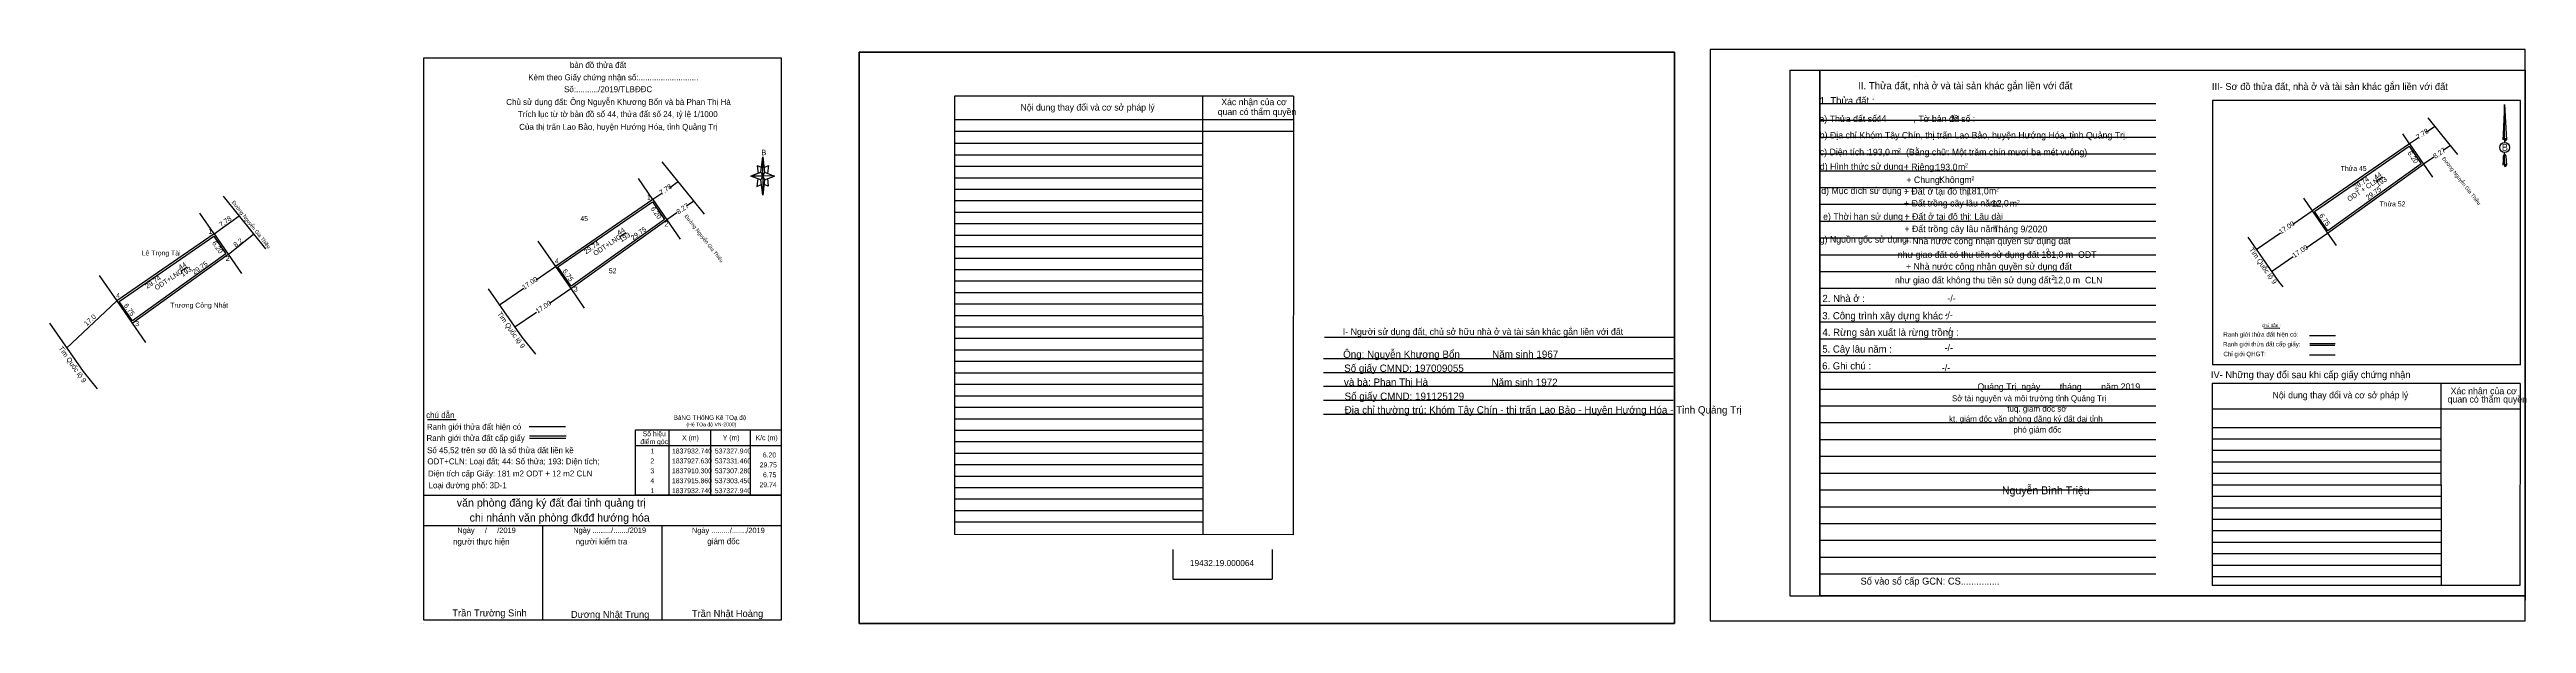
# Model space of a CAD drawing. Extents: x 317 to 537910, y -7 to 1837979.
# Drawn here: x 537287 to 537910, y 1837835 to 1837979 of the extents above.
import ezdxf

# ---------------------------------------------------------------- set-up
doc = ezdxf.new("R2010")
doc.units = 0
for name, color, linetype in [('Level 1', 7, 'Continuous'), ('Level 10', 7, 'Continuous'), ('Level 13', 7, 'Continuous'), ('Level 17', 7, 'Continuous'), ('Level 18', 7, 'Continuous'), ('Level 2', 7, 'Continuous'), ('Level 28', 7, 'Continuous'), ('Level 3', 7, 'Continuous'), ('Level 5', 7, 'Continuous'), ('Level 50', 7, 'Continuous'), ('Level 55', 7, 'Continuous'), ('Level 6', 7, 'Continuous'), ('Level 63', 7, 'Continuous')]:
    doc.layers.add(name, color=color, linetype=linetype)

msp = doc.modelspace()

# ---------------------------------------------------------------- linework, layer by layer
at = {"layer": 'Level 1'}
for p, q in [((537490.35, 1837978.56), (537695.55, 1837978.56)), ((537490.35, 1837834.56), (537490.35, 1837978.56)), ((537695.55, 1837978.56), (537695.55, 1837834.56)), ((537724.6, 1837974.06), (537909.7, 1837974.06)), ((537724.6, 1837974.06), (537724.6, 1837841.56)), ((537732.1, 1837974.06), (537732.1, 1837841.56)), ((537732.1, 1837974.06), (537732.1, 1837841.56)), ((537909.7, 1837974.06), (537909.7, 1837840.44)), ((537732.18, 1837965.64), (537816.72, 1837965.64)), ((537732.18, 1837961.42), (537816.72, 1837961.42)), ((537732.18, 1837957.18), (537816.72, 1837957.18)), ((537732.18, 1837952.94), (537816.72, 1837952.94)), ((537732.18, 1837948.7), (537816.72, 1837948.7)), ((537732.18, 1837944.46), (537816.72, 1837944.46)), ((537732.18, 1837940.24), (537816.72, 1837940.24)), ((537732.18, 1837936), (537816.72, 1837936)), ((537732.18, 1837931.76), (537816.72, 1837931.76)), ((537732.18, 1837927.52), (537816.72, 1837927.52)), ((537732.18, 1837923.3), (537816.72, 1837923.3)), ((537732.18, 1837919.06), (537816.72, 1837919.06)), ((537732.18, 1837914.82), (537816.72, 1837914.82)), ((537607.48, 1837906.74), (537695.54, 1837906.74)), ((537732.18, 1837910.58), (537816.72, 1837910.58)), ((537732.18, 1837906.34), (537816.72, 1837906.34)), ((537607.19, 1837901.34), (537695.24, 1837901.34)), ((537732.18, 1837902.12), (537816.72, 1837902.12)), ((537607.19, 1837897.84), (537695.24, 1837897.84)), ((537607.19, 1837894.34), (537695.24, 1837894.34)), ((537732.18, 1837897.88), (537816.72, 1837897.88)), ((537732.18, 1837893.64), (537816.72, 1837893.64)), ((537607.19, 1837890.84), (537695.24, 1837890.84)), ((537607.19, 1837887.34), (537695.24, 1837887.34)), ((537732.18, 1837889.42), (537816.72, 1837889.42)), ((537732.18, 1837885.18), (537816.72, 1837885.18)), ((537732.18, 1837880.92), (537816.72, 1837880.92)), ((537732.18, 1837876.7), (537816.72, 1837876.7)), ((537732.18, 1837872.48), (537816.72, 1837872.48)), ((537732.18, 1837868.22), (537816.72, 1837868.22)), ((537732.18, 1837863.98), (537816.72, 1837863.98)), ((537732.18, 1837859.76), (537816.72, 1837859.76)), ((537732.18, 1837855.52), (537816.72, 1837855.52)), ((537569.26, 1837853.2), (537569.26, 1837845.7)), ((537594.24, 1837853.2), (537594.24, 1837845.7)), ((537732.18, 1837851.28), (537816.72, 1837851.28)), ((537569.26, 1837845.7), (537594.24, 1837845.7)), ((537732.18, 1837847.04), (537816.72, 1837847.04)), ((537724.6, 1837841.56), (537909.7, 1837841.56)), ((537695.55, 1837834.56), (537490.35, 1837834.56))]:
    msp.add_line(p, q, dxfattribs=at)
for points in [[(537704.5, 1837835.26), (537909.7, 1837835.26), (537909.7, 1837979.26), (537704.5, 1837979.26)], [(537490.35, 1837834.56), (537695.55, 1837834.56), (537695.55, 1837978.56), (537490.35, 1837978.56)], [(537490.35, 1837834.56), (537695.55, 1837834.56), (537695.55, 1837978.56), (537490.35, 1837978.56)], [(537438.26, 1837940.87), (537441.33, 1837936.42), (537417.8, 1837919.55), (537414.43, 1837924.45)], [(537327.84, 1837932.18), (537330.91, 1837927.73), (537307.38, 1837910.86), (537304.01, 1837915.76)]]:
    msp.add_lwpolyline(points, close=True, dxfattribs=at)
for points in [[(537732.1, 1837974.06), (537909.7, 1837974.06)], [(537732.1, 1837841.56), (537732.1, 1837974.06)], [(537909.7, 1837974.06), (537909.7, 1837841.56)], [(537909.7, 1837841.56), (537732.1, 1837841.56)]]:
    msp.add_lwpolyline(points, dxfattribs=at)
at = {"layer": 'Level 10'}
for p, q in [((537890.46, 1837955.57), (537885.29, 1837962.01)), ((537880.58, 1837955.43), (537856.09, 1837938.55)), ((537880.58, 1837955.43), (537878.86, 1837957.96)), ((537882.84, 1837956.99), (537880.58, 1837955.43)), ((537880.58, 1837955.43), (537884.1, 1837950.32)), ((537887.01, 1837959.86), (537884.89, 1837958.4)), ((537890.91, 1837955.02), (537889.09, 1837953.77)), ((537892.73, 1837952.79), (537890.46, 1837955.57)), ((537859.92, 1837932.99), (537884.1, 1837950.32)), ((537886.66, 1837952.09), (537884.1, 1837950.32)), ((537884.1, 1837950.32), (537886.37, 1837947.03)), ((537851.23, 1837935.2), (537856.09, 1837938.55)), ((537853.86, 1837941.75), (537856.09, 1837938.55)), ((537856.09, 1837938.55), (537859.92, 1837932.99)), ((537839.85, 1837931.95), (537847.62, 1837920.77)), ((537842, 1837928.85), (537848.11, 1837933.05)), ((537854.56, 1837929.29), (537859.92, 1837932.99)), ((537859.92, 1837932.99), (537862.08, 1837929.85)), ((537845.86, 1837923.3), (537851.31, 1837927.06)), ((537847.62, 1837920.77), (537848.67, 1837919.46))]:
    msp.add_line(p, q, dxfattribs=at)
msp.add_lwpolyline([(537880.48, 1837954.87), (537883.55, 1837950.42), (537860.02, 1837933.55), (537856.65, 1837938.45)], close=True, dxfattribs=at)
msp.add_lwpolyline([(537872.19, 1837946.02), (537873.8, 1837947.12)], dxfattribs=at)
at = {"layer": 'Level 13'}
for points in [[(537429.97, 1837932.02), (537431.58, 1837933.12)], [(537319.55, 1837923.33), (537321.16, 1837924.43)]]:
    msp.add_lwpolyline(points, dxfattribs=at)
at = {"layer": 'Level 17'}
msp.add_line((537381.63, 1837885.95), (537388.87, 1837885.95), dxfattribs=at)
at = {"layer": 'Level 18'}
for p, q in [((537904.51, 1837965.36), (537904.13, 1837957.9)), ((537904.51, 1837965.36), (537904.98, 1837956.5)), ((537904.51, 1837965.36), (537904.98, 1837956.5)), ((537904.51, 1837956.8), (537904.51, 1837965.36)), ((537904.51, 1837965.36), (537904.98, 1837956.5)), ((537904.13, 1837957.9), (537904.06, 1837956.52)), ((537904.51, 1837956.8), (537904.51, 1837956.46)), ((537904.51, 1837956.46), (537904.51, 1837956.2)), ((537904.51, 1837956.2), (537904.51, 1837955.86)), ((537904.51, 1837956.2), (537904.51, 1837955.86)), ((537904.51, 1837956.2), (537904.51, 1837955.86)), ((537904.98, 1837956.5), (537904.98, 1837956.52)), ((537904.13, 1837951.46), (537904.06, 1837950.1)), ((537904.18, 1837952.4), (537904.13, 1837951.46)), ((537904.51, 1837952.9), (537904.18, 1837952.4)), ((537904.51, 1837952.9), (537904.51, 1837953.3)), ((537904.51, 1837952.9), (537904.51, 1837953.3)), ((537904.51, 1837952.9), (537904.51, 1837953.3)), ((537904.51, 1837952.9), (537904.86, 1837952.4)), ((537904.51, 1837952.9), (537904.86, 1837952.4)), ((537904.51, 1837952.9), (537904.86, 1837952.4)), ((537904.51, 1837950.4), (537904.51, 1837952.9)), ((537904.51, 1837950.4), (537904.51, 1837950.06)), ((537904.51, 1837950.06), (537904.51, 1837949.8)), ((537904.86, 1837952.4), (537904.98, 1837950.1)), ((537904.86, 1837952.4), (537904.98, 1837950.1)), ((537904.86, 1837952.4), (537904.98, 1837950.1)), ((537904.98, 1837950.1), (537904.98, 1837950.1))]:
    msp.add_line(p, q, dxfattribs=at)
msp.add_ellipse((537904.53, 1837954.54), major_axis=(0, 1.26), ratio=0.983453, dxfattribs=at)
for centre, start_param, end_param in [((537904.53, 1837956.48), 1.570796, 3.074452), ((537904.53, 1837956.48), 0.067141, 1.570796), ((537904.53, 1837956.48), 4.712389, 6.283185), ((537904.53, 1837950.06), 2.491069, 3.074278), ((537904.53, 1837950.06), 1.570796, 2.491069), ((537904.53, 1837950.06), 0.067141, 1.570796), ((537904.53, 1837950.06), 4.712389, 6.283185)]:
    msp.add_ellipse(centre, major_axis=(0.454, 0), ratio=0.655448, start_param=start_param, end_param=end_param, dxfattribs=at)
at = {"layer": 'Level 2'}
for p, q in [((537599.62, 1837967.52), (537514.35, 1837967.52)), ((537514.35, 1837967.52), (537514.35, 1837857)), ((537576.78, 1837967.52), (537576.81, 1837856.92)), ((537599.62, 1837967.52), (537599.57, 1837856.88)), ((537599.62, 1837961.48), (537514.46, 1837961.48)), ((537576.78, 1837955.52), (537514.34, 1837955.52)), ((537599.62, 1837958.6), (537514.46, 1837958.6)), ((537576.78, 1837952.64), (537514.34, 1837952.64)), ((537576.78, 1837952.64), (537514.35, 1837952.64)), ((537576.78, 1837949.74), (537514.35, 1837949.74)), ((537576.78, 1837946.84), (537514.35, 1837946.84)), ((537576.78, 1837943.96), (537514.35, 1837943.96)), ((537576.78, 1837941.06), (537514.35, 1837941.06)), ((537576.78, 1837938.18), (537514.35, 1837938.18)), ((537576.79, 1837935.28), (537514.35, 1837935.28)), ((537576.79, 1837932.38), (537514.35, 1837932.38)), ((537576.79, 1837929.5), (537514.35, 1837929.5)), ((537576.8, 1837926.6), (537514.35, 1837926.6)), ((537576.8, 1837923.7), (537514.35, 1837923.7)), ((537576.8, 1837920.82), (537514.35, 1837920.82)), ((537576.8, 1837917.92), (537514.35, 1837917.92)), ((537576.8, 1837915.04), (537514.35, 1837915.04)), ((537576.8, 1837912.14), (537514.35, 1837912.14)), ((537576.8, 1837909.24), (537514.35, 1837909.24)), ((537576.8, 1837906.36), (537514.35, 1837906.36)), ((537576.8, 1837903.46), (537514.35, 1837903.46)), ((537576.8, 1837900.56), (537514.35, 1837900.56)), ((537576.8, 1837897.68), (537514.35, 1837897.68)), ((537576.81, 1837894.78), (537514.35, 1837894.78)), ((537576.81, 1837891.88), (537514.35, 1837891.88)), ((537576.81, 1837889), (537514.35, 1837889)), ((537576.81, 1837886.1), (537514.35, 1837886.1)), ((537576.82, 1837883.22), (537514.35, 1837883.22)), ((537576.82, 1837880.32), (537514.35, 1837880.32)), ((537888.48, 1837881.02), (537830.9, 1837881.02)), ((537576.82, 1837877.42), (537514.35, 1837877.42)), ((537576.82, 1837874.54), (537514.35, 1837874.54)), ((537888.48, 1837878.12), (537830.9, 1837878.12)), ((537888.48, 1837875.22), (537830.9, 1837875.22)), ((537576.82, 1837871.64), (537514.35, 1837871.64)), ((537576.82, 1837868.74), (537514.35, 1837868.74)), ((537888.48, 1837872.34), (537830.9, 1837872.34)), ((537888.49, 1837869.44), (537830.9, 1837869.44)), ((537576.82, 1837865.86), (537514.35, 1837865.86)), ((537576.82, 1837862.96), (537514.35, 1837862.96)), ((537888.5, 1837866.56), (537830.9, 1837866.56)), ((537888.5, 1837863.66), (537830.9, 1837863.66)), ((537576.82, 1837860.08), (537514.35, 1837860.08)), ((537599.57, 1837856.88), (537514.35, 1837857)), ((537888.5, 1837860.76), (537830.9, 1837860.76)), ((537888.5, 1837857.88), (537830.9, 1837857.88)), ((537888.51, 1837854.98), (537830.9, 1837854.98)), ((537888.51, 1837852.08), (537830.9, 1837852.08)), ((537888.52, 1837849.2), (537830.9, 1837849.2)), ((537888.52, 1837846.3), (537830.9, 1837846.3))]:
    msp.add_line(p, q, dxfattribs=at)
at = {"layer": 'Level 28'}
for p, q in [((537867.44, 1837970.7), (537867.44, 1837970.7)), ((537908.5, 1837966.38), (537830.97, 1837966.38)), ((537830.97, 1837966.38), (537830.97, 1837899.74)), ((537908.5, 1837899.74), (537908.5, 1837966.38)), ((537908.5, 1837899.74), (537830.97, 1837899.74)), ((537908.42, 1837895.04), (537830.9, 1837895.04)), ((537830.9, 1837895.04), (537830.9, 1837844.16)), ((537888.48, 1837895.04), (537888.52, 1837844.16)), ((537908.42, 1837895.04), (537908.38, 1837844.16)), ((537908.41, 1837888.58), (537830.9, 1837888.58)), ((537888.47, 1837883.9), (537830.9, 1837883.9)), ((537908.38, 1837844.16), (537830.9, 1837844.16))]:
    msp.add_line(p, q, dxfattribs=at)
at = {"layer": 'Level 3'}
for p, q in [((537448.24, 1837941.57), (537440.71, 1837950.94)), ((537337.82, 1837932.88), (537330.29, 1837942.25)), ((537438.36, 1837941.43), (537434.79, 1837946.7)), ((537440.62, 1837942.99), (537438.36, 1837941.43)), ((537444.79, 1837945.86), (537442.67, 1837944.4)), ((537327.94, 1837932.74), (537324.37, 1837938.01)), ((537438.36, 1837941.43), (537413.87, 1837924.55)), ((537417.7, 1837918.99), (537441.88, 1837936.32)), ((537438.36, 1837941.43), (537441.88, 1837936.32)), ((537444.44, 1837938.09), (537441.88, 1837936.32)), ((537441.88, 1837936.32), (537445.22, 1837931.47)), ((537448.69, 1837941.02), (537446.87, 1837939.77)), ((537451.38, 1837937.72), (537448.24, 1837941.57)), ((537327.94, 1837932.74), (537303.45, 1837915.86)), ((537327.94, 1837932.74), (537331.46, 1837927.63)), ((537340.96, 1837929.03), (537337.82, 1837932.88)), ((537409.4, 1837930.96), (537413.87, 1837924.55)), ((537307.28, 1837910.3), (537331.46, 1837927.63)), ((537331.46, 1837927.63), (537334.8, 1837922.78)), ((537409.01, 1837921.2), (537413.87, 1837924.55)), ((537298.98, 1837922.27), (537303.45, 1837915.86)), ((537399.78, 1837914.85), (537405.89, 1837919.05)), ((537412.34, 1837915.29), (537417.7, 1837918.99)), ((537417.7, 1837918.99), (537421.1, 1837914.05)), ((537300.54, 1837913.13), (537290.8, 1837903.99)), ((537303.45, 1837915.86), (537300.54, 1837913.13)), ((537403.64, 1837909.3), (537409.09, 1837913.06)), ((537307.28, 1837910.3), (537310.68, 1837905.36))]:
    msp.add_line(p, q, dxfattribs=at)
at = {"layer": 'Level 5'}
for p, q in [((537756.32, 1837972.36), (537756.32, 1837972.36)), ((537465.58, 1837948.32), (537463.08, 1837947.32)), ((537463.08, 1837947.32), (537465.58, 1837948.32)), ((537465.78, 1837949.52), (537464.68, 1837949.92)), ((537464.68, 1837949.92), (537464.88, 1837948.02)), ((537465.58, 1837948.32), (537466.08, 1837952.22)), ((537466.08, 1837947.32), (537465.58, 1837948.32)), ((537465.58, 1837948.32), (537466.48, 1837946.42)), ((537466.38, 1837949.52), (537467.48, 1837950.02)), ((537466.48, 1837948.32), (537468.98, 1837947.32)), ((537467.48, 1837950.02), (537467.28, 1837948.02)), ((537465.58, 1837946.42), (537463.08, 1837947.32)), ((537466.08, 1837947.32), (537463.08, 1837947.32)), ((537464.78, 1837946.72), (537464.58, 1837944.72)), ((537464.58, 1837944.72), (537465.68, 1837945.22)), ((537468.98, 1837947.32), (537466.08, 1837947.42)), ((537466.08, 1837947.42), (537466.08, 1837947.32)), ((537466.08, 1837947.32), (537466.48, 1837946.42)), ((537466.48, 1837946.42), (537466.08, 1837942.52)), ((537467.38, 1837944.82), (537466.38, 1837945.22)), ((537466.48, 1837946.42), (537468.98, 1837947.32)), ((537466.48, 1837946.42), (537468.98, 1837947.32)), ((537467.28, 1837946.72), (537467.38, 1837944.82)), ((537380.71, 1837866.88), (537470.71, 1837866.88)), ((537380.71, 1837859.28), (537470.51, 1837859.28)), ((537380.71, 1837859.28), (537470.51, 1837859.28)), ((537380.71, 1837859.28), (537470.51, 1837859.28)), ((537380.71, 1837835.38), (537380.71, 1837859.28)), ((537410.71, 1837835.38), (537410.71, 1837859.28)), ((537440.71, 1837835.38), (537440.71, 1837859.28)), ((537380.24, 1837834.61), (537380.24, 1837834.61)), ((537380.24, 1837834.61), (537380.24, 1837834.61)), ((537380.24, 1837834.61), (537380.24, 1837834.61)), ((537380.64, 1837834.54), (537380.64, 1837834.54)), ((537380.64, 1837834.54), (537380.64, 1837834.54)), ((537380.64, 1837834.54), (537380.64, 1837834.54)), ((537470.71, 1837835.38), (537380.71, 1837835.38))]:
    msp.add_line(p, q, dxfattribs=at)
for points in [[(537380.71, 1837977.18), (537470.71, 1837977.18), (537470.71, 1837835.38), (537380.71, 1837835.38)], [(537466.08, 1837952.22), (537466.48, 1837948.32), (537466.08, 1837947.32)], [(537466.08, 1837947.32), (537466.08, 1837942.52), (537465.58, 1837946.42)]]:
    msp.add_lwpolyline(points, close=True, dxfattribs=at)
at = {"layer": 'Level 50'}
for p, q in [((537327.94, 1837932.74), (537334.26, 1837937.3)), ((537331.48, 1837927.61), (537337.93, 1837932.75)), ((537413.87, 1837924.55), (537417.7, 1837918.99)), ((537396.93, 1837918.95), (537405.4, 1837906.77)), ((537303.45, 1837915.86), (537307.28, 1837910.3)), ((537286.51, 1837910.26), (537294.98, 1837898.08)), ((537405.4, 1837906.77), (537408.88, 1837902.43)), ((537294.98, 1837898.08), (537298.46, 1837893.74))]:
    msp.add_line(p, q, dxfattribs=at)
at = {"layer": 'Level 55'}
for p, q in [((537843.88, 1837909.06), (537847.95, 1837909.04)), ((537855.44, 1837907.18), (537861.94, 1837907.18)), ((537855.48, 1837905.14), (537861.88, 1837905.14)), ((537855.5, 1837904.7), (537861.74, 1837904.7)), ((537855.5, 1837904.7), (537861.74, 1837904.7)), ((537855.4, 1837902.32), (537861.9, 1837902.32))]:
    msp.add_line(p, q, dxfattribs=at)
at = {"layer": 'Level 6'}
for p, q in [((537407.23, 1837884.21), (537416.37, 1837884.21)), ((537407.37, 1837881.9), (537416.57, 1837881.9)), ((537407.37, 1837881.28), (537416.51, 1837881.28)), ((537472.61, 1837834.88), (537472.61, 1837834.88)), ((537472.61, 1837834.88), (537472.61, 1837834.88)), ((537472.61, 1837834.88), (537472.61, 1837834.88))]:
    msp.add_line(p, q, dxfattribs=at)
at = {"layer": 'Level 63'}
for p, q in [((537442.41, 1837883.38), (537442.41, 1837866.88)), ((537452.91, 1837883.38), (537452.91, 1837866.88)), ((537462.91, 1837883.38), (537462.91, 1837866.88)), ((537434.01, 1837879.38), (537470.71, 1837879.38))]:
    msp.add_line(p, q, dxfattribs=at)
msp.add_lwpolyline([(537434.01, 1837883.38), (537470.71, 1837883.38), (537470.71, 1837866.88), (537434.01, 1837866.88)], close=True, dxfattribs=at)

# ---------------------------------------------------------------- texts
at = {"layer": 'Level 1'}
for s, height, p in [('BảNG THốNG Kê TOạ độ ', 1.15, (537443.63, 1837885.88)), ('(Hệ TOạ độ VN-2000)', 0.93, (537446.83, 1837884.26))]:
    msp.add_text(s, height=height, dxfattribs=at).set_placement(p)
at = {"layer": 'Level 10'}
for s, height, rotation, p in [('7.78', 1.25, 34.57698, (537882.77, 1837956.51)), ('8.27', 1.25, 34.57698, (537887.06, 1837951.67)), ('44', 1.25, 33.91743, (537872.13, 1837946.35)), ('6.20', 1.25, 304.56084, (537879.99, 1837953.12)), ('Đường Nguyễn Gia Thiều ', 0.94, 308.06925, (537888.7, 1837951.71)), ('ODT + CLN', 1.25, 33.91743, (537865.42, 1837940.88)), ('29.74', 1.25, 34.57698, (537866.99, 1837943.83)), ('29.75', 1.25, 35.62947, (537870.13, 1837941.28)), ('193', 1.25, 33.91743, (537872.67, 1837944.62)), ('17.00', 1.25, 33.64823, (537848.2, 1837932.65)), ('6.75', 1.25, 304.56097, (537857.78, 1837937.38)), ('Tim Quốc lộ 9', 1.25, 304.81484, (537840.14, 1837928.8)), ('17.00', 1.25, 33.64823, (537851.59, 1837926.66))]:
    msp.add_text(s, height=height, rotation=rotation, dxfattribs=at).set_placement(p)
for s, p in [('Thửa 45', (537863.26, 1837948.64)), ('Thửa 52', (537873.03, 1837939.69))]:
    msp.add_text(s, height=1.25, dxfattribs=at).set_placement(p)
at = {"layer": 'Level 13'}
for s, p in [('ODT+LNC ', (537423.88, 1837927.18)), ('44', (537429.91, 1837932.35)), ('193', (537430.45, 1837930.62)), ('ODT+LNC ', (537313.46, 1837918.5)), ('44', (537319.49, 1837923.67)), ('193', (537320.03, 1837921.94))]:
    msp.add_text(s, height=1.25, rotation=33.91743, dxfattribs=at).set_placement(p)
at = {"layer": 'Level 18'}
for s, height, p in [('1. Thửa đất :', 1.8002, (537732.1, 1837965.46)), ('II. Thửa đất, nhà ở và tài sản khác gắn liền với đất', 1.8002, (537741.82, 1837969.24)), ('a) Thửa đất số:              , Tờ bản đồ số : ', 1.6502, (537732.04, 1837960.96)), ('44', 1.65, (537746.43, 1837961)), ('24', 1.65, (537764.89, 1837960.96)), ('c) Diện tích :                                                   ', 1.6502, (537732.12, 1837952.6)), ('b) Địa chỉ : ', 1.6502, (537732.1, 1837956.84)), (' Khóm Tây Chín, thị trấn Lao Bảo, huyện Hướng Hóa, tỉnh Quảng Trị.', 1.65, (537741.51, 1837956.82)), ('2', 1, (537751.82, 1837953.36)), ('(Bằng chữ: Một trăm chín mươi ba mét vuông)', 1.65, (537753.84, 1837952.56)), ('B', 1.73, (537903.82, 1837953.72)), ('d) Hình thức sử dụng :', 1.65, (537732.14, 1837948.92)), ('193,0', 1.65, (537744.26, 1837952.56)), (' m', 1.65, (537749.59, 1837952.64)), ('+ Riêng: ', 1.65, (537753.25, 1837948.82)), ('193,0', 1.65, (537761.26, 1837948.79)), (' m', 1.65, (537766.31, 1837948.84)), ('2', 1, (537768.69, 1837949.56)), ('đ) Mục đích sử dụng :', 1.65, (537732.5, 1837942.84)), ('+ Đất ở tại đô thị: ', 1.65, (537753.29, 1837942.69)), ('       + Chung:', 1.65, (537749.63, 1837945.58)), (' Không', 1.65, (537761.55, 1837945.6)), (' m', 1.65, (537767.91, 1837945.58)), ('181,0', 1.65, (537769.14, 1837942.73)), ('2', 1, (537770.29, 1837946.3)), (' m', 1.65, (537774.1, 1837942.78)), ('2', 1, (537776.48, 1837943.5)), ('e) Thời hạn sử dụng :', 1.65, (537732.96, 1837936.34)), ('+ Đất trồng cây lâu năm: ', 1.65, (537753.34, 1837939.68)), ('+ Đất ở tại đô thị: Lâu dài', 1.65, (537753.45, 1837936.32)), ('12,0', 1.65, (537775.41, 1837939.67)), (' m', 1.65, (537779.34, 1837939.6)), ('2', 1, (537781.72, 1837940.32)), ('g) Nguồn gốc sử dụng :', 1.6502, (537732.11, 1837930.56)), ('+ Đất trồng cây lâu năm: ', 1.65, (537753.43, 1837933.21)), ('+ Nhà nước công nhận quyền sử dụng đất ', 1.65, (537753.5, 1837930.18)), ('Tháng 9/2020', 1.65, (537775.79, 1837933.17)), ('như giao đất có thu tiền sử dụng đất 181,0 m  ODT', 1.65, (537751.74, 1837926.73)), ('+ Nhà nước công nhận quyền sử dụng đất ', 1.65, (537753.82, 1837923.74)), ('2', 1.2, (537789, 1837927.86)), ('2. Nhà ở :', 1.8, (537732.8, 1837915.6)), ('như giao đất không thu tiền sử dụng đất 12,0 m  CLN', 1.65, (537751.04, 1837920.29)), ('2', 1.2, (537790.39, 1837921.16)), ('3. Công trình xây dựng khác :', 1.8002, (537732.75, 1837911.24)), ('5. Cây lâu năm :', 1.8002, (537732.76, 1837902.84)), ('4. Rừng sản xuất là rừng trồng :', 1.8002, (537732.81, 1837907.06)), ('6. Ghi chú :', 1.8002, (537732.72, 1837898.6)), ('Sở tài nguyên và môi trường tỉnh Quảng Trị', 1.5, (537765.39, 1837890.57)), ('Quảng Trị, ngày        tháng        năm 2019', 1.65, (537771.81, 1837893.43)), ('kt. giám đốc văn phòng đăng ký đất đai tỉnh', 1.5, (537764.65, 1837885.39)), ('tuq. giám đốc sở', 1.5, (537779.33, 1837887.95)), ('phó giám đốc', 1.5, (537780.87, 1837882.67)), ('Nguyễn Bình Triệu', 1.98, (537777.99, 1837867.13)), ('19432.19.000064', 1.55, (537573.58, 1837849.02)), ('Số vào sổ cấp GCN: CS...............', 1.75, (537742.39, 1837844.36))]:
    msp.add_text(s, height=height, dxfattribs=at).set_placement(p)
at = {"layer": 'Level 2'}
for s, p in [('Xác nhận của cơ', (537581.48, 1837965.22)), ('Xác nhận của cơ', (537581.48, 1837965.22)), ('Nội dung thay đổi và cơ sở pháp lý', (537530.94, 1837963.86)), ('Nội dung thay đổi và cơ sở pháp lý', (537530.94, 1837963.86)), (' quan có thẩm quyền', (537579.97, 1837962.72)), (' quan có thẩm quyền', (537579.97, 1837962.72))]:
    msp.add_text(s, height=1.6304, dxfattribs=at).set_placement(p)
at = {"layer": 'Level 28'}
for s, height, p in [('III- Sơ đồ thửa đất, nhà ở và tài sản khác gắn liền với đất', 1.7502, (537830.84, 1837969.06)), ('-/-', 1.65, (537764.25, 1837915.7)), ('-/-', 1.65, (537763.51, 1837911.5)), ('I- Người sử dụng đất, chủ sở hữu nhà ở và tài sản khác gắn liền với đất', 1.6528, (537612.07, 1837907.3)), ('-/-', 1.65, (537763.56, 1837903.24)), ('-/-', 1.65, (537763.77, 1837907.56)), ('Ông: Nguyễn Khương Bổn', 1.85, (537612.13, 1837901.49)), ('Số giấy CMND: 197009055', 1.85, (537612.4, 1837897.98)), ('Năm sinh 1967', 1.85, (537649.65, 1837901.51)), ('-/-', 1.65, (537762.85, 1837898.19)), ('IV- Những thay đổi sau khi cấp giấy chứng nhận', 1.7502, (537830.59, 1837896.4)), ('và bà: Phan Thị Hà', 1.85, (537612.35, 1837894.48)), ('Số giấy CMND: 191125129', 1.85, (537612.51, 1837890.91)), ('Năm sinh 1972', 1.85, (537649.5, 1837894.43)), ('Nội dung thay đổi và cơ sở pháp lý', 1.6502, (537846.1, 1837891.3)), (' quan có thẩm quyền', 1.6502, (537889.55, 1837890.26)), ('Xác nhận của cơ', 1.6502, (537890.92, 1837892.34)), ('Địa chỉ thường trú: Khóm Tây Chín - thị trấn Lao Bảo - Huyện Hướng Hóa - Tỉnh Quảng Trị', 1.85, (537612.53, 1837887.48))]:
    msp.add_text(s, height=height, dxfattribs=at).set_placement(p)
at = {"layer": 'Level 3'}
for s, rotation, p in [('7.78', 35.81116, (537329.74, 1837934.41)), ('8.2', 35.81116, (537333.35, 1837929.35)), ('17.00', 33.64823, (537405.98, 1837918.65)), ('17.0', 43.17799, (537295.9, 1837909.45)), ('Tim Quốc lộ 9', 304.81484, (537399.15, 1837912.6)), ('17.00', 33.64823, (537409.37, 1837912.66)), ('Tim Quốc lộ 9', 304.81484, (537288.73, 1837903.92))]:
    msp.add_text(s, height=1.25, rotation=rotation, dxfattribs=at).set_placement(p)
at = {"layer": 'Level 5'}
for s, height, p in [('Kèm theo Giấy chứng nhận số:...........................', 1.5, (537407.01, 1837971.48)), ('bản đồ thửa đất', 1.5, (537417.5, 1837974.59)), ('Chủ sử dụng đất: Ông Nguyễn Khương Bổn và bà Phan Thị Hà', 1.5, (537401.47, 1837965.28)), ('Số:........../2019/TLBĐĐC', 1.5, (537416.03, 1837968.49)), ('Trích lục từ tờ bản đồ số 44, thửa đất số 24, tỷ lệ 1/1000 ', 1.5, (537404.41, 1837962.21)), ('Của thị trấn Lao Bảo, huyện Hướng Hóa, tỉnh Quảng Trị', 1.5, (537404.74, 1837959)), ('B', 1.38, (537465.66, 1837952.61)), ('văn phòng đăng ký đất đai tỉnh quảng trị', 2, (537389.02, 1837864.01)), ('chi nhánh văn phòng đkđđ hướng hóa', 2, (537392.25, 1837860.25)), ('người thực hiện', 1.5, (537388.07, 1837854.46)), ('Ngày     /     /2019', 1.35, (537389.16, 1837857.38)), ('Ngày ........./......./2019', 1.35, (537418.34, 1837857.39)), ('người kiểm tra', 1.5, (537418.94, 1837854.48)), ('Ngày ........./......./2019', 1.35, (537448.22, 1837857.34)), ('giám đốc', 1.5, (537452.08, 1837854.54)), ('Trần Trường Sinh', 1.75, (537387.9, 1837836.33)), ('Dương Nhật Trung', 1.75, (537417.75, 1837835.97)), ('Trần Nhật Hoàng', 1.75, (537448.22, 1837836.2))]:
    msp.add_text(s, height=height, dxfattribs=at).set_placement(p)
at = {"layer": 'Level 50'}
for p in [(537332.3, 1837940.7), (537446.28, 1837937.19)]:
    msp.add_text('Đường Nguyễn Gia Thiều ', height=0.94, rotation=308.06925, dxfattribs=at).set_placement(p)
for s, p in [('45', (537420.13, 1837936)), ('Lê Trọng Tài', (537309.71, 1837927.32)), ('52', (537427.31, 1837922.84)), ('Trương Công Nhật', (537316.89, 1837914.16))]:
    msp.add_text(s, height=1.25, dxfattribs=at).set_placement(p)
at = {"layer": 'Level 55'}
for s, height, rotation, p in [('Ranh giới thửa đất cấp giấy:', 1.12, 0.1267, (537833.64, 1837904.38)), ('Ranh giới thửa đất hiện có:', 1.13, 0.1267, (537833.7, 1837906.84)), ('chú dẫn :', 0.832, 359.97578, (537843.47, 1837909.28)), ('Chỉ giới QHGT:', 1.125, 0.1267, (537833.74, 1837901.92))]:
    msp.add_text(s, height=height, rotation=rotation, dxfattribs=at).set_placement(p)
at = {"layer": 'Level 6'}
for s, p in [('chú dẫn', (537381.31, 1837886.34)), ('Ranh giới thửa đất cấp giấy', (537381.4, 1837880.56)), ('Ranh giới thửa đất hiện có ', (537381.51, 1837883.38)), ('Số 45,52 trên sơ đồ là số thửa đất liền kề', (537381.55, 1837877.48)), ('ODT+CLN: Loại đất; 44: Số thửa; 193: Diện tích;', (537381.62, 1837874.67)), ('Diện tích cấp Giấy: 181 m2 ODT + 12 m2 CLN', (537381.75, 1837871.61)), ('Loại đường phố: 3D-1', (537381.91, 1837868.65))]:
    msp.add_text(s, height=1.5, dxfattribs=at).set_placement(p)
at = {"layer": 'Level 63'}
for s, p in [(' 1', (537436.43, 1837941.42)), (' 2', (537440.82, 1837934.64)), (' 1', (537326.01, 1837932.74)), (' 2', (537330.4, 1837925.96)), (' 4', (537413.23, 1837925.32)), (' 4', (537302.81, 1837916.64)), (' 3', (537418.02, 1837918.2)), (' 3', (537307.6, 1837909.52)), ('điểm góc', (537435.22, 1837879.76)), ('Số hiệu', (537435.81, 1837881.76)), ('X (m)', (537445.74, 1837880.76)), ('Y (m)', (537455.99, 1837880.76)), ('K/c (m)', (537464.24, 1837880.76)), (' 2', (537437.28, 1837874.91)), (' 3', (537437.3, 1837872.41)), (' 1', (537437.34, 1837877.41)), ('1837932.740', (537443.19, 1837877.41)), ('1837927.630', (537443.19, 1837874.91)), ('1837910.300', (537443.19, 1837872.41)), ('537327.940', (537454, 1837877.41)), ('537331.460', (537454, 1837874.91)), ('537307.280', (537454, 1837872.41)), ('29.75', (537465.28, 1837873.91)), ('6.20', (537466.05, 1837876.41)), (' 4', (537437.27, 1837869.91)), (' 1', (537437.34, 1837867.41)), ('1837915.860', (537443.19, 1837869.91)), ('1837932.740', (537443.19, 1837867.41)), ('537303.450', (537454, 1837869.91)), ('537327.940', (537454, 1837867.41)), ('29.74', (537465.23, 1837868.91)), ('6.75', (537466.1, 1837871.41))]:
    msp.add_text(s, height=1.25, dxfattribs=at).set_placement(p)
for s, rotation, p in [('7.78', 34.57698, (537440.55, 1837942.51)), ('6.20', 304.56084, (537437.77, 1837939.12)), ('8.27', 34.57698, (537444.84, 1837937.67)), ('6.20', 304.56084, (537327.35, 1837930.44)), ('29.74', 34.57698, (537421.56, 1837927.59)), ('29.75', 35.62947, (537433.39, 1837931.11)), ('29.75', 35.62947, (537322.97, 1837922.43)), ('6.75', 304.56097, (537415.56, 1837923.38)), ('29.74', 34.57698, (537311.14, 1837918.91)), ('6.75', 304.56097, (537305.14, 1837914.7))]:
    msp.add_text(s, height=1.25, rotation=rotation, dxfattribs=at).set_placement(p)

doc.saveas('drawing.dxf')
